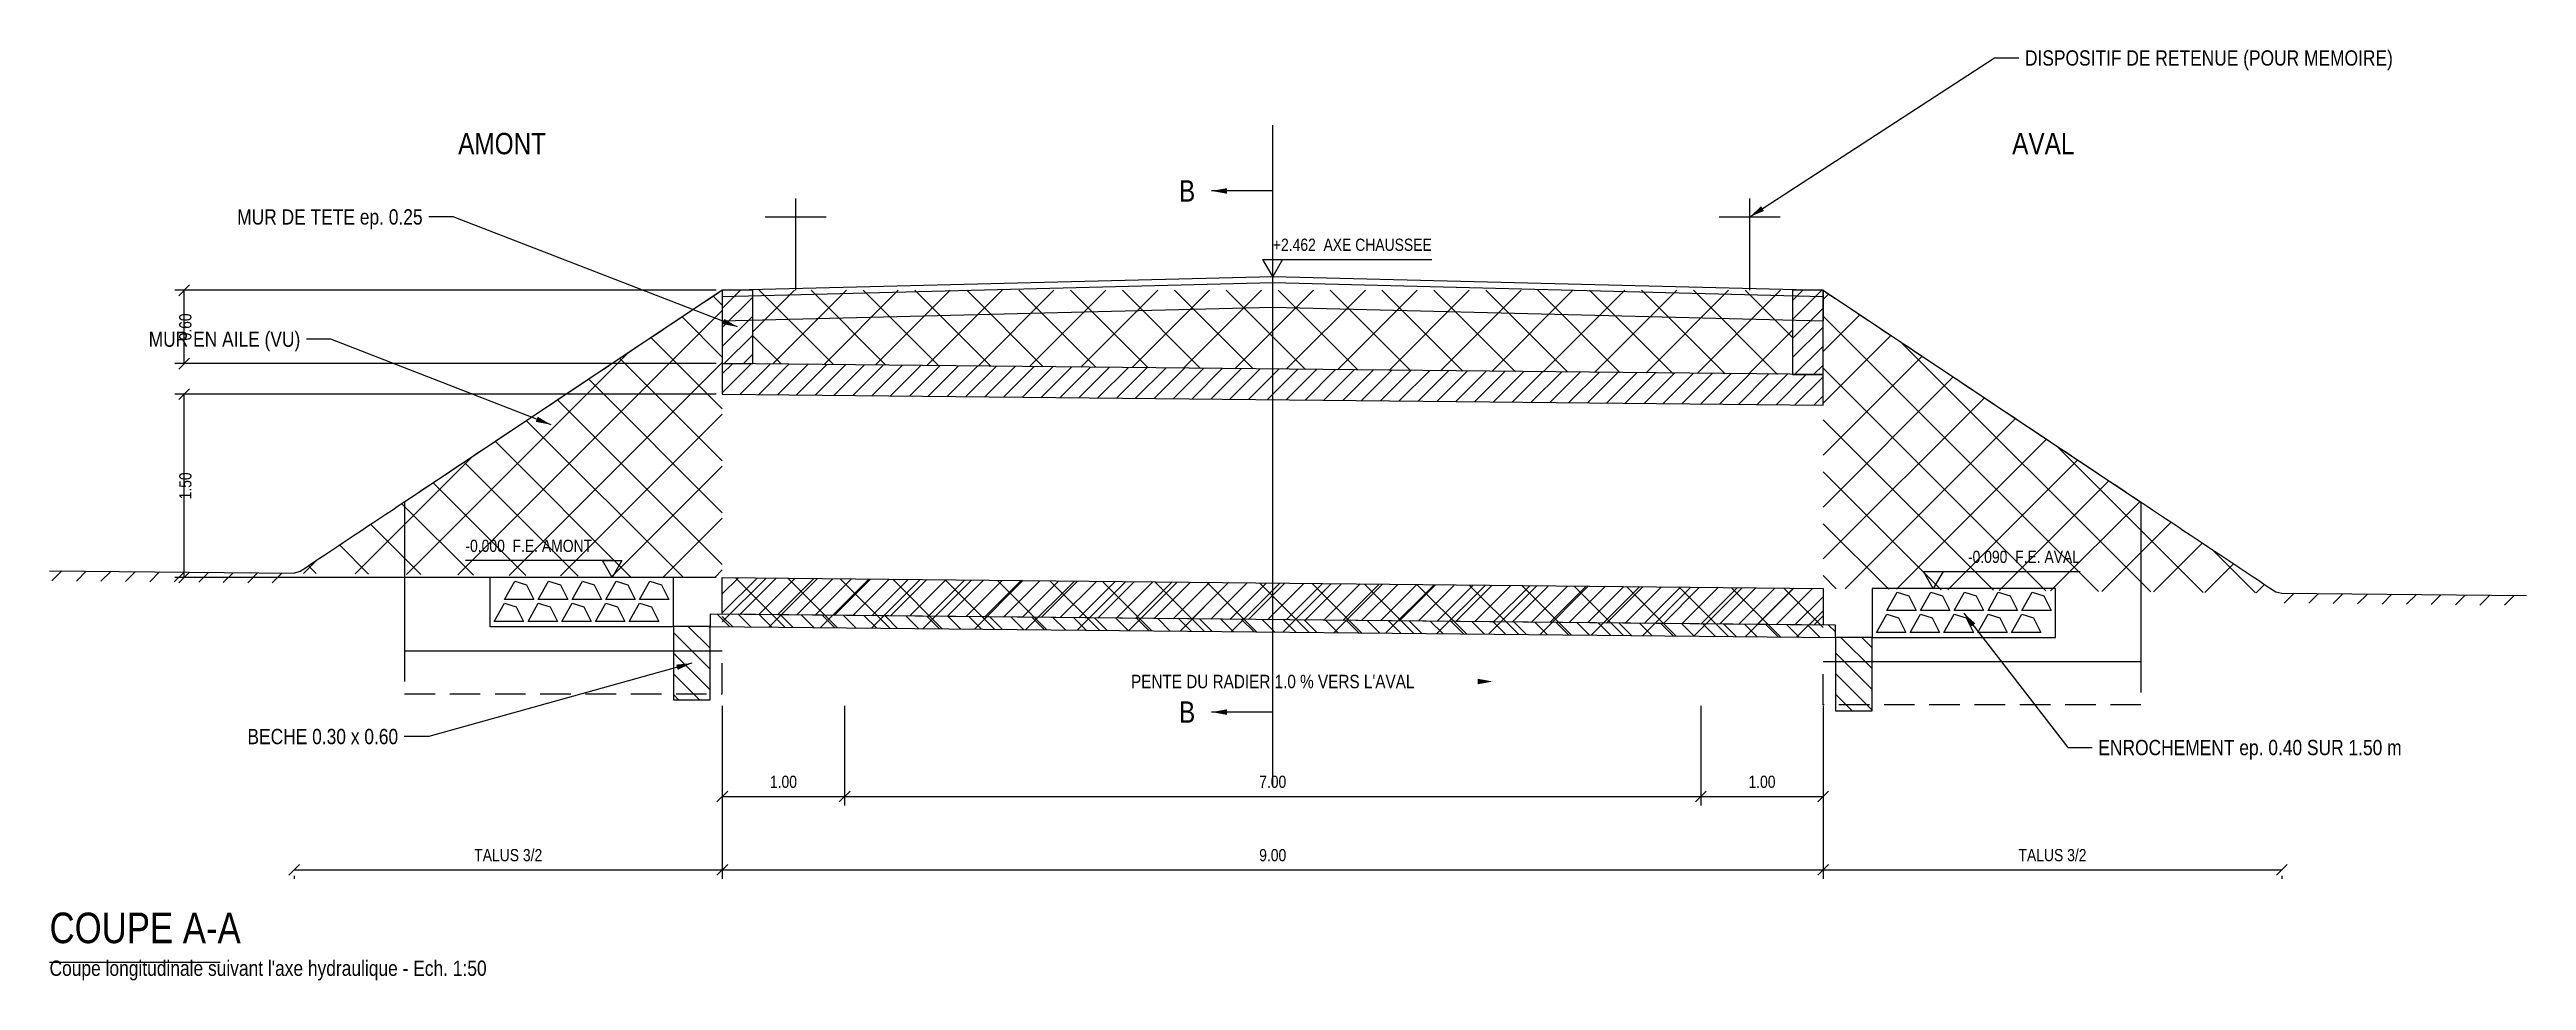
# Model space of a CAD drawing. Extents: x 0 to 110, y 0 to 23.
# Drawn here: x 22.61 to 42.86, y 0 to 7.61 of the extents above; entities that cross this region are included whole.
import ezdxf
from ezdxf.enums import TextEntityAlignment as Align

# ---------------------------------------------------------------- set-up
doc = ezdxf.new("R2010")
doc.units = 0
doc.linetypes.add('AXE', pattern=[0.96, 0.6, -0.12, 0.12, -0.12])
doc.linetypes.add('TIRETS', pattern=[0.37, 0.25, -0.12])
for name, color, linetype in [('01_AXES', 1, 'AXE'), ('02_BETON', 7, 'CONTINUOUS'), ('03_BETON_CACHE', 8, 'TIRETS'), ('04_HACHURES', 9, 'CONTINUOUS'), ('05_TERRAIN', 3, 'CONTINUOUS'), ('06_REMBLAI', 42, 'CONTINUOUS'), ('07_CHAUSSEE', 8, 'CONTINUOUS'), ('10_COTATION', 4, 'CONTINUOUS'), ('11_TEXTE', 7, 'CONTINUOUS'), ('14_ENROCHEMENT', 8, 'CONTINUOUS'), ('15_VU_ARRIERE', 8, 'CONTINUOUS')]:
    doc.layers.add(name, color=color, linetype=linetype)
doc.styles.get("Standard").update_dxf_attribs({"font": 'txt', "width": 0.85})

msp = doc.modelspace()

# ---------------------------------------------------------------- texts
at = {"layer": '10_COTATION', "width": 0.85}
for s, p in [('+2.462  AXE CHAUSSEE', (33.9075, 5.9375)), ('-0.090  F.E. AVAL', (39.2075, 3.385))]:
    msp.add_text(s, height=0.1, dxfattribs=at).set_placement(p, align=Align.BOTTOM_RIGHT)
for s, p in [('0.60', (23.6675, 5.345)), ('1.50', (23.6675, 4.045))]:
    msp.add_text(s, height=0.1, rotation=90, dxfattribs=at).set_placement(p, align=Align.TOP_CENTER)
msp.add_text('-0.000  F.E. AMONT', height=0.1, dxfattribs=at).set_placement((26.0075, 3.475), align=Align.BOTTOM_LEFT)
for s, p in [('1.00', (28.6075, 1.545)), ('7.00', (32.6075, 1.545)), ('1.00', (36.6075, 1.545)), ('TALUS 3/2', (26.3575, 0.945)), ('9.00', (32.6075, 0.945)), ('TALUS 3/2', (38.9825, 0.945))]:
    msp.add_text(s, height=0.1, dxfattribs=at).set_placement(p, align=Align.BOTTOM_CENTER)
at = {"layer": '11_TEXTE', "width": 0.85}
for s, p in [('DISPOSITIF DE RETENUE (POUR MEMOIRE)', (38.7575, 7.545)), ('ENROCHEMENT ep. 0.40 SUR 1.50 m', (39.3575, 1.905))]:
    msp.add_text(s, height=0.125, dxfattribs=at).set_placement(p, align=Align.MIDDLE_LEFT)
for s, height, p in [('AMONT', 0.175, (26.3075, 6.845)), ('AVAL', 0.175, (38.9075, 6.845)), ('B', 0.175, (31.9075, 6.4575)), ("PENTE DU RADIER 1.0 % VERS L'AVAL", 0.11, (32.6075, 2.445)), ('B', 0.175, (31.9075, 2.195))]:
    msp.add_text(s, height=height, dxfattribs=at).set_placement(p, align=Align.MIDDLE_CENTER)
for s, p in [('MUR DE TETE ep. 0.25', (25.6575, 6.245)), ('MUR EN AILE (VU)', (24.6575, 5.245)), ('BECHE 0.30 x 0.60', (25.4575, 1.995))]:
    msp.add_text(s, height=0.125, dxfattribs=at).set_placement(p, align=Align.MIDDLE_RIGHT)
for s, height, p in [('COUPE A-A', 0.25, (22.6075, 0.23)), ("Coupe longitudinale suivant l'axe hydraulique - Ech. 1:50", 0.125, (22.6075, 0))]:
    msp.add_text(s, height=height, dxfattribs=at).set_placement(p, align=Align.BOTTOM_LEFT)

# ---------------------------------------------------------------- linework, layer by layer
at = {"layer": '01_AXES'}
for p, q in [((32.6075, 1.595), (32.6075, 7.0575)), ((32.6075, 6.4575), (32.1075, 6.4575)), ((32.6075, 2.195), (32.6075, 6.4575)), ((32.6075, 2.195), (32.1075, 2.195))]:
    msp.add_line(p, q, dxfattribs=at)
at = {"layer": '02_BETON'}
for points in [[(28.1075, 5.045), (28.3575, 5.045), (28.3575, 5.645), (28.1075, 5.645)], [(36.8575, 4.955), (37.1075, 4.955), (37.1075, 5.645), (36.8575, 5.645)], [(28.1075, 4.795), (37.1075, 4.705), (37.1075, 4.955), (28.1075, 5.045)], [(28.1075, 3.295), (37.1075, 3.205), (37.1075, 2.905), (28.1075, 2.995)], [(27.7075, 2.295), (28.0075, 2.295), (28.0075, 2.895), (27.7075, 2.895)], [(28.0075, 2.895), (37.2075, 2.805), (37.2075, 2.905), (28.0075, 2.995)], [(37.2075, 2.205), (37.5075, 2.205), (37.5075, 2.805), (37.2075, 2.805)]]:
    msp.add_lwpolyline(points, close=True, dxfattribs=at)
at = {"layer": '03_BETON_CACHE'}
for points in [[(25.509424, 2.695), (25.509424, 2.345), (28.1075, 2.345), (28.1075, 2.695)], [(39.705576, 2.605), (39.705576, 2.255), (37.1075, 2.255), (37.1075, 2.605)]]:
    msp.add_lwpolyline(points, dxfattribs=at)
at = {"layer": '04_HACHURES'}
for p, q in [((28.1075, 5.495036), (28.257464, 5.645)), ((28.1075, 5.339472), (28.3575, 5.589472)), ((36.8575, 5.405036), (37.097464, 5.645)), ((36.8575, 5.560599), (36.941901, 5.645)), ((36.8575, 5.249472), (37.1075, 5.499472)), ((28.1075, 5.183909), (28.3575, 5.433909)), ((28.124155, 5.045), (28.3575, 5.278345)), ((36.8575, 5.093909), (37.1075, 5.343909)), ((28.279718, 5.045), (28.3575, 5.122782)), ((36.874155, 4.955), (37.1075, 5.188345)), ((28.1075, 4.961028), (28.190641, 5.044169)), ((28.1075, 4.805464), (28.344664, 5.042628)), ((28.251163, 4.793563), (28.498687, 5.041088)), ((28.405186, 4.792023), (28.652711, 5.039548)), ((28.559209, 4.790483), (28.806734, 5.038008)), ((28.713232, 4.788943), (28.960757, 5.036467)), ((28.867256, 4.787402), (29.11478, 5.034927)), ((29.021279, 4.785862), (29.268804, 5.033387)), ((29.175302, 4.784322), (29.422827, 5.031847)), ((29.329325, 4.782782), (29.57685, 5.030306)), ((29.483349, 4.781242), (29.730873, 5.028766)), ((29.637372, 4.779701), (29.884897, 5.027226)), ((29.791395, 4.778161), (30.03892, 5.025686)), ((29.945418, 4.776621), (30.192943, 5.024146)), ((30.099442, 4.775081), (30.346966, 5.022605)), ((30.253465, 4.77354), (30.50099, 5.021065)), ((30.407488, 4.772), (30.655013, 5.019525)), ((30.561511, 4.77046), (30.809036, 5.017985)), ((30.715535, 4.76892), (30.963059, 5.016444)), ((30.869558, 4.767379), (31.117083, 5.014904)), ((31.023581, 4.765839), (31.271106, 5.013364)), ((31.177605, 4.764299), (31.425129, 5.011824)), ((31.331628, 4.762759), (31.579153, 5.010283)), ((31.485651, 4.761218), (31.733176, 5.008743)), ((31.639674, 4.759678), (31.887199, 5.007203)), ((31.793698, 4.758138), (32.041222, 5.005663)), ((31.947721, 4.756598), (32.195246, 5.004123)), ((32.101744, 4.755058), (32.349269, 5.002582)), ((32.255767, 4.753517), (32.503292, 5.001042)), ((32.409791, 4.751977), (32.657315, 4.999502)), ((32.563814, 4.750437), (32.811339, 4.997962)), ((32.717837, 4.748897), (32.965362, 4.996421)), ((32.87186, 4.747356), (33.119385, 4.994881)), ((33.025884, 4.745816), (33.273408, 4.993341)), ((33.179907, 4.744276), (33.427432, 4.991801)), ((33.33393, 4.742736), (33.581455, 4.99026)), ((33.487953, 4.741195), (33.735478, 4.98872)), ((33.641977, 4.739655), (33.889501, 4.98718)), ((33.796, 4.738115), (34.043525, 4.98564)), ((33.950023, 4.736575), (34.197548, 4.9841)), ((34.104046, 4.735035), (34.351571, 4.982559)), ((34.25807, 4.733494), (34.505594, 4.981019)), ((34.412093, 4.731954), (34.659618, 4.979479)), ((34.566116, 4.730414), (34.813641, 4.977939)), ((34.720139, 4.728874), (34.967664, 4.976398)), ((34.874163, 4.727333), (35.121687, 4.974858)), ((35.028186, 4.725793), (35.275711, 4.973318)), ((35.182209, 4.724253), (35.429734, 4.971778)), ((35.336233, 4.722713), (35.583757, 4.970237)), ((35.490256, 4.721172), (35.737781, 4.968697)), ((35.644279, 4.719632), (35.891804, 4.967157)), ((35.798302, 4.718092), (36.045827, 4.965617)), ((35.952326, 4.716552), (36.19985, 4.964076)), ((36.106349, 4.715012), (36.353874, 4.962536)), ((36.260372, 4.713471), (36.507897, 4.960996)), ((36.414395, 4.711931), (36.66192, 4.959456)), ((36.568419, 4.710391), (36.815943, 4.957916)), ((36.722442, 4.708851), (36.969967, 4.956375)), ((36.876465, 4.70731), (37.1075, 4.938345)), ((37.029718, 4.955), (37.1075, 5.032782)), ((37.030488, 4.70577), (37.1075, 4.782782)), ((28.1075, 3.161028), (28.240146, 3.293674)), ((28.1075, 3.005464), (28.394169, 3.292133)), ((28.251163, 2.993563), (28.548192, 3.290593)), ((28.405186, 2.992023), (28.702216, 3.289053)), ((28.559209, 2.990483), (28.856239, 3.287513)), ((28.713232, 2.988943), (29.010262, 3.285972)), ((28.867256, 2.987402), (29.164285, 3.284432)), ((29.021279, 2.985862), (29.318309, 3.282892)), ((29.175302, 2.984322), (29.472332, 3.281352)), ((29.329325, 2.982782), (29.626355, 3.279811)), ((29.483349, 2.981242), (29.780378, 3.278271)), ((29.637372, 2.979701), (29.934402, 3.276731)), ((29.791395, 2.978161), (30.088425, 3.275191)), ((29.945418, 2.976621), (30.242448, 3.273651)), ((30.099442, 2.975081), (30.396471, 3.27211)), ((30.253465, 2.97354), (30.550495, 3.27057)), ((30.407488, 2.972), (30.704518, 3.26903)), ((30.561511, 2.97046), (30.858541, 3.26749)), ((30.715535, 2.96892), (31.012564, 3.265949)), ((30.869558, 2.967379), (31.166588, 3.264409)), ((31.023581, 2.965839), (31.320611, 3.262869)), ((31.177605, 2.964299), (31.474634, 3.261329)), ((31.331628, 2.962759), (31.628657, 3.259788)), ((31.485651, 2.961218), (31.782681, 3.258248)), ((31.639674, 2.959678), (31.936704, 3.256708)), ((31.793698, 2.958138), (32.090727, 3.255168)), ((31.947721, 2.956598), (32.244751, 3.253627)), ((32.101744, 2.955058), (32.398774, 3.252087)), ((32.255767, 2.953517), (32.552797, 3.250547)), ((32.409791, 2.951977), (32.70682, 3.249007)), ((32.563814, 2.950437), (32.860844, 3.247467)), ((32.717837, 2.948897), (33.014867, 3.245926)), ((32.87186, 2.947356), (33.16889, 3.244386)), ((33.025884, 2.945816), (33.322913, 3.242846)), ((33.179907, 2.944276), (33.476937, 3.241306)), ((33.33393, 2.942736), (33.63096, 3.239765)), ((33.487953, 2.941195), (33.784983, 3.238225)), ((33.641977, 2.939655), (33.939006, 3.236685)), ((33.796, 2.938115), (34.09303, 3.235145)), ((33.950023, 2.936575), (34.247053, 3.233604)), ((34.104046, 2.935035), (34.401076, 3.232064)), ((34.25807, 2.933494), (34.555099, 3.230524)), ((34.412093, 2.931954), (34.709123, 3.228984)), ((34.566116, 2.930414), (34.863146, 3.227444)), ((34.720139, 2.928874), (35.017169, 3.225903)), ((34.874163, 2.927333), (35.171192, 3.224363)), ((35.028186, 2.925793), (35.325216, 3.222823)), ((35.182209, 2.924253), (35.479239, 3.221283)), ((35.336233, 2.922713), (35.633262, 3.219742)), ((35.490256, 2.921172), (35.787285, 3.218202)), ((35.644279, 2.919632), (35.941309, 3.216662)), ((35.798302, 2.918092), (36.095332, 3.215122)), ((35.952326, 2.916552), (36.249355, 3.213581)), ((36.106349, 2.915012), (36.403379, 3.212041)), ((36.260372, 2.913471), (36.557402, 3.210501)), ((36.414395, 2.911931), (36.711425, 3.208961)), ((36.568419, 2.910391), (36.865448, 3.207421)), ((36.722442, 2.908851), (37.019472, 3.20588)), ((36.876465, 2.90731), (37.1075, 3.138345)), ((28.0075, 2.546926), (27.7075, 2.846926)), ((28.0075, 2.716632), (27.829132, 2.895)), ((28.0075, 2.886338), (27.998838, 2.895)), ((28.170134, 2.893409), (28.069146, 2.994397)), ((28.341516, 2.891732), (28.240529, 2.99272)), ((28.512899, 2.890056), (28.411911, 2.991044)), ((28.684281, 2.888379), (28.583293, 2.989367)), ((28.855663, 2.886703), (28.754675, 2.987691)), ((29.027045, 2.885026), (28.926057, 2.986014)), ((29.198427, 2.88335), (29.09744, 2.984338)), ((29.36981, 2.881673), (29.268822, 2.982661)), ((29.541192, 2.879996), (29.440204, 2.980984)), ((29.712574, 2.87832), (29.611586, 2.979308)), ((29.883956, 2.876643), (29.782968, 2.977631)), ((30.055338, 2.874967), (29.95435, 2.975955)), ((30.226721, 2.87329), (30.125733, 2.974278)), ((30.398103, 2.871614), (30.297115, 2.972602)), ((30.569485, 2.869937), (30.468497, 2.970925)), ((30.740867, 2.868261), (30.639879, 2.969248)), ((30.912249, 2.866584), (30.811261, 2.967572)), ((31.083632, 2.864907), (30.982644, 2.965895)), ((31.255014, 2.863231), (31.154026, 2.964219)), ((31.426396, 2.861554), (31.325408, 2.962542)), ((31.597778, 2.859878), (31.49679, 2.960866)), ((31.76916, 2.858201), (31.668172, 2.959189)), ((31.940543, 2.856525), (31.839555, 2.957513)), ((32.111925, 2.854848), (32.010937, 2.955836)), ((32.283307, 2.853171), (32.182319, 2.954159)), ((32.454689, 2.851495), (32.353701, 2.952483)), ((32.626071, 2.849818), (32.525083, 2.950806)), ((32.797453, 2.848142), (32.696466, 2.94913)), ((32.968836, 2.846465), (32.867848, 2.947453)), ((33.140218, 2.844789), (33.03923, 2.945777)), ((33.3116, 2.843112), (33.210612, 2.9441)), ((33.482982, 2.841435), (33.381994, 2.942423)), ((33.654364, 2.839759), (33.553377, 2.940747)), ((33.825747, 2.838082), (33.724759, 2.93907)), ((33.997129, 2.836406), (33.896141, 2.937394)), ((34.168511, 2.834729), (34.067523, 2.935717)), ((34.339893, 2.833053), (34.238905, 2.934041)), ((34.511275, 2.831376), (34.410287, 2.932364)), ((34.682658, 2.8297), (34.58167, 2.930687)), ((34.85404, 2.828023), (34.753052, 2.929011)), ((35.025422, 2.826346), (34.924434, 2.927334)), ((35.196804, 2.82467), (35.095816, 2.925658)), ((35.368186, 2.822993), (35.267198, 2.923981)), ((35.539569, 2.821317), (35.438581, 2.922305)), ((35.710951, 2.81964), (35.609963, 2.920628)), ((35.882333, 2.817964), (35.781345, 2.918952)), ((36.053715, 2.816287), (35.952727, 2.917275)), ((36.225097, 2.81461), (36.124109, 2.915598)), ((36.39648, 2.812934), (36.295492, 2.913922)), ((36.567862, 2.811257), (36.466874, 2.912245)), ((36.739244, 2.809581), (36.638256, 2.910569)), ((36.910626, 2.807904), (36.809638, 2.908892)), ((37.082008, 2.806228), (36.98102, 2.907216)), ((37.030488, 2.90577), (37.1075, 2.982782)), ((37.2075, 2.850442), (37.152403, 2.905539)), ((28.0075, 2.377221), (27.7075, 2.677221)), ((37.5075, 2.380736), (37.2075, 2.680736)), ((37.5075, 2.550442), (37.252942, 2.805)), ((37.5075, 2.720147), (37.422647, 2.805)), ((27.920015, 2.295), (27.7075, 2.507515)), ((37.5075, 2.21103), (37.2075, 2.51103)), ((27.75031, 2.295), (27.7075, 2.33781)), ((37.343825, 2.205), (37.2075, 2.341325))]:
    msp.add_line(p, q, dxfattribs=at)
at = {"layer": '05_TERRAIN'}
for p, q in [((22.7075, 3.349), (22.6275, 3.269)), ((22.9075, 3.347), (22.8275, 3.267)), ((23.1075, 3.345), (23.0275, 3.265)), ((23.3075, 3.343), (23.2275, 3.263)), ((23.5075, 3.341), (23.4275, 3.261)), ((23.7075, 3.339), (23.6275, 3.259)), ((23.9075, 3.337), (23.8275, 3.257)), ((24.1075, 3.335), (24.0275, 3.255)), ((24.3075, 3.333), (24.2275, 3.253)), ((24.5075, 3.331), (24.4275, 3.251)), ((40.9575, 3.1665), (40.8775, 3.0865)), ((41.1575, 3.1645), (41.0775, 3.0845)), ((41.3575, 3.1625), (41.2775, 3.0825)), ((41.5575, 3.1605), (41.4775, 3.0805)), ((41.7575, 3.1585), (41.6775, 3.0785)), ((41.9575, 3.1565), (41.8775, 3.0765)), ((42.1575, 3.1545), (42.0775, 3.0745)), ((42.3575, 3.1525), (42.2775, 3.0725)), ((42.5575, 3.1505), (42.4775, 3.0705)), ((42.7575, 3.1485), (42.6775, 3.0685))]:
    msp.add_line(p, q, dxfattribs=at)
for points in [[(22.6075, 3.35), (24.6075, 3.33)], [(40.8575, 3.1675), (42.8575, 3.1475)]]:
    msp.add_lwpolyline(points, dxfattribs=at)
at = {"layer": '06_REMBLAI'}
for p, q in [((25.945248, 3.316623), (28.1075, 5.478874)), ((28.1075, 5.52303), (28.034318, 5.596212)), ((28.3575, 5.30461), (28.69789, 5.645)), ((29.016775, 5.038019), (28.409794, 5.645)), ((28.520429, 5.043275), (29.122154, 5.645)), ((29.445579, 5.033479), (28.834058, 5.645)), ((28.940247, 5.03883), (29.546418, 5.645)), ((29.874384, 5.028939), (29.258323, 5.645)), ((29.360066, 5.034385), (29.970682, 5.645)), ((30.303188, 5.024399), (29.682587, 5.645)), ((29.779885, 5.029939), (30.394946, 5.645)), ((30.731992, 5.019858), (30.106851, 5.645)), ((30.199704, 5.025494), (30.81921, 5.645)), ((31.160797, 5.015318), (30.531115, 5.645)), ((30.619523, 5.021049), (31.243474, 5.645)), ((31.589601, 5.010778), (30.955379, 5.645)), ((31.039342, 5.016604), (31.667738, 5.645)), ((32.018405, 5.006237), (31.379643, 5.645)), ((31.459161, 5.012159), (32.092002, 5.645)), ((32.44721, 5.001697), (31.803907, 5.645)), ((31.87898, 5.007714), (32.516266, 5.645)), ((32.876014, 4.997157), (32.228171, 5.645)), ((32.298799, 5.003269), (32.94053, 5.645)), ((33.304818, 4.992617), (32.652435, 5.645)), ((32.718618, 4.998823), (33.364794, 5.645)), ((33.733623, 4.988076), (33.076699, 5.645)), ((33.138437, 4.994378), (33.789058, 5.645)), ((34.162427, 4.983536), (33.500963, 5.645)), ((33.558256, 4.989933), (34.213323, 5.645)), ((34.591231, 4.978996), (33.925227, 5.645)), ((33.978075, 4.985488), (34.637587, 5.645)), ((35.020036, 4.974456), (34.349491, 5.645)), ((34.397894, 4.981043), (35.061851, 5.645)), ((35.44884, 4.969915), (34.773755, 5.645)), ((34.817712, 4.976598), (35.486115, 5.645)), ((35.877645, 4.965375), (35.198019, 5.645)), ((35.237531, 4.972153), (35.910379, 5.645)), ((36.306449, 4.960835), (35.622284, 5.645)), ((35.65735, 4.967707), (36.334643, 5.645)), ((36.735253, 4.956294), (36.046548, 5.645)), ((36.077169, 4.963262), (36.758907, 5.645)), ((36.8575, 5.258312), (36.470812, 5.645)), ((37.1075, 5.569329), (37.152903, 5.614732)), ((28.1075, 5.098766), (27.77976, 5.426506)), ((28.587971, 5.04256), (28.3575, 5.27303)), ((36.496988, 4.958817), (36.8575, 5.319329)), ((37.1075, 5.145065), (37.407461, 5.445026)), ((39.357577, 3.182499), (37.1075, 5.432576)), ((37.1075, 4.720801), (37.662019, 5.27532)), ((25.525185, 3.320823), (27.333084, 5.128723)), ((28.1075, 4.250238), (27.270643, 5.087095)), ((28.1075, 4.674502), (27.525201, 5.256801)), ((37.1075, 4.296537), (37.916578, 5.105615)), ((39.786126, 3.178214), (37.743019, 5.22132)), ((26.365312, 3.312422), (28.1075, 5.05461)), ((28.1075, 3.825974), (27.016084, 4.91739)), ((38.929027, 3.186785), (37.1075, 5.008312)), ((37.1075, 3.872273), (38.171136, 4.935909)), ((28.1075, 3.40171), (26.761526, 4.747684)), ((37.1075, 3.448009), (38.425695, 4.766203)), ((27.786738, 3.298208), (26.506968, 4.577978)), ((26.785375, 3.308221), (28.1075, 4.630346)), ((38.500477, 3.19107), (37.1075, 4.584048)), ((37.286961, 3.203205), (38.680253, 4.596498)), ((25.105121, 3.325024), (26.060292, 4.280195)), ((27.358189, 3.302493), (26.252409, 4.408273)), ((37.707024, 3.199005), (38.934812, 4.426792)), ((38.127088, 3.194804), (39.18937, 4.257087)), ((40.214676, 3.173928), (39.015812, 4.372792)), ((26.50109, 3.311064), (25.743292, 4.068861)), ((26.929639, 3.306779), (25.997851, 4.238567)), ((27.205438, 3.304021), (28.1075, 4.206082)), ((38.071928, 3.195356), (37.1075, 4.159784)), ((38.547151, 3.190603), (39.443929, 4.087381)), ((26.07254, 3.31535), (25.488734, 3.899156)), ((38.967215, 3.186403), (39.698487, 3.917675)), ((25.64399, 3.319635), (25.234175, 3.72945)), ((27.625502, 3.29982), (28.1075, 3.781818)), ((37.643378, 3.199641), (37.1075, 3.735519)), ((39.387278, 3.182202), (39.953045, 3.74797)), ((25.215441, 3.323921), (24.979617, 3.559745)), ((39.807341, 3.178002), (40.207604, 3.578264)), ((40.643225, 3.169643), (40.288604, 3.524264)), ((24.685058, 3.329224), (24.7875, 3.431667)), ((24.786891, 3.328206), (24.725058, 3.390039)), ((28.045565, 3.295619), (28.1075, 3.357554)), ((28.1075, 2.93329), (28.465629, 3.291419)), ((28.619328, 2.889882), (28.215288, 3.293922)), ((28.489653, 2.891178), (28.885692, 3.287218)), ((29.047878, 2.885596), (28.643837, 3.289637)), ((28.909716, 2.886978), (29.305756, 3.283017)), ((29.476427, 2.881311), (29.072387, 3.285351)), ((29.329779, 2.882777), (29.725819, 3.278817)), ((29.904977, 2.877025), (29.500937, 3.281066)), ((29.749843, 2.878577), (30.145882, 3.274616)), ((30.333527, 2.87274), (29.929486, 3.27678)), ((30.169906, 2.874376), (30.565946, 3.270416)), ((30.762076, 2.868454), (30.358036, 3.272495)), ((30.58997, 2.870175), (30.986009, 3.266215)), ((31.190626, 2.864169), (30.786585, 3.268209)), ((31.010033, 2.865975), (31.406073, 3.262014)), ((31.619175, 2.859883), (31.215135, 3.263924)), ((31.430097, 2.861774), (31.826136, 3.257814)), ((32.047725, 2.855598), (31.643684, 3.259638)), ((31.85016, 2.857573), (32.2462, 3.253613)), ((32.476274, 2.851312), (32.072234, 3.255353)), ((32.270223, 2.853373), (32.666263, 3.249412)), ((32.904824, 2.847027), (32.500783, 3.251067)), ((32.690287, 2.849172), (33.086326, 3.245212)), ((33.333373, 2.842741), (32.929333, 3.246782)), ((33.11035, 2.844971), (33.50639, 3.241011)), ((33.761923, 2.838456), (33.357883, 3.242496)), ((37.214829, 3.203927), (37.1075, 3.311255)), ((40.227405, 3.173801), (40.462162, 3.408558)), ((33.530414, 2.840771), (33.926453, 3.23681)), ((34.190473, 2.83417), (33.786432, 3.238211)), ((33.950477, 2.83657), (34.346517, 3.23261)), ((34.619022, 2.829885), (34.214982, 3.233925)), ((34.370541, 2.83237), (34.76658, 3.228409)), ((35.047572, 2.825599), (34.643531, 3.22964)), ((34.790604, 2.828169), (35.186644, 3.224209)), ((35.476121, 2.821314), (35.072081, 3.225354)), ((35.210667, 2.823968), (35.606707, 3.220008)), ((35.904671, 2.817028), (35.50063, 3.221069)), ((35.630731, 2.819768), (36.026771, 3.215807)), ((36.33322, 2.812743), (35.92918, 3.216783)), ((36.050794, 2.815567), (36.446834, 3.211607)), ((36.76177, 2.808457), (36.35773, 3.212498)), ((36.470858, 2.811366), (36.866897, 3.207406)), ((37.1075, 2.886991), (36.786279, 3.208212)), ((40.647468, 3.1696), (40.716721, 3.238853)), ((28.190779, 2.894167), (28.1075, 2.977446)), ((36.890921, 2.807166), (37.1075, 3.023745))]:
    msp.add_line(p, q, dxfattribs=at)
for points in [[(28.1075, 5.645), (28.0575, 5.611667), (28.0075, 5.578333), (27.9575, 5.545), (27.9075, 5.511667), (27.8575, 5.478333), (27.8075, 5.445), (27.7575, 5.411667), (27.7075, 5.378333), (27.6575, 5.345), (27.6075, 5.311667), (27.5575, 5.278333), (27.5075, 5.245), (27.4575, 5.211667), (27.4075, 5.178333), (27.3575, 5.145), (27.3075, 5.111667), (27.2575, 5.078333), (27.2075, 5.045), (27.1575, 5.011667), (27.1075, 4.978333), (27.0575, 4.945), (27.0075, 4.911667), (26.9575, 4.878333), (26.9075, 4.845), (26.8575, 4.811667), (26.8075, 4.778333), (26.7575, 4.745), (26.7075, 4.711667), (26.6575, 4.678333), (26.6075, 4.645), (26.5575, 4.611667), (26.5075, 4.578333), (26.4575, 4.545), (26.4075, 4.511667), (26.3575, 4.478333), (26.3075, 4.445), (26.2575, 4.411667), (26.2075, 4.378333), (26.1575, 4.345), (26.1075, 4.311667), (26.0575, 4.278333), (26.0075, 4.245), (25.9575, 4.211667), (25.9075, 4.178333), (25.8575, 4.145), (25.8075, 4.111667), (25.7575, 4.078333), (25.7075, 4.045), (25.6575, 4.011667), (25.6075, 3.978333), (25.5575, 3.945), (25.5075, 3.911667), (25.4575, 3.878333), (25.4075, 3.845), (25.3575, 3.811667), (25.3075, 3.778333), (25.2575, 3.745), (25.2075, 3.711667), (25.1575, 3.678333), (25.1075, 3.645), (25.0575, 3.611667), (25.0075, 3.578333), (24.9575, 3.545), (24.9075, 3.511667), (24.8575, 3.478333), (24.8075, 3.445), (24.7575, 3.411667), (24.7075, 3.378333), (24.6575, 3.345), (24.6075, 3.33)], [(37.1075, 5.645), (37.1575, 5.611667), (37.2075, 5.578333), (37.2575, 5.545), (37.3075, 5.511667), (37.3575, 5.478333), (37.4075, 5.445), (37.4575, 5.411667), (37.5075, 5.378333), (37.5575, 5.345), (37.6075, 5.311667), (37.6575, 5.278333), (37.7075, 5.245), (37.7575, 5.211667), (37.8075, 5.178333), (37.8575, 5.145), (37.9075, 5.111667), (37.9575, 5.078333), (38.0075, 5.045), (38.0575, 5.011667), (38.1075, 4.978333), (38.1575, 4.945), (38.2075, 4.911667), (38.2575, 4.878333), (38.3075, 4.845), (38.3575, 4.811667), (38.4075, 4.778333), (38.4575, 4.745), (38.5075, 4.711667), (38.5575, 4.678333), (38.6075, 4.645), (38.6575, 4.611667), (38.7075, 4.578333), (38.7575, 4.545), (38.8075, 4.511667), (38.8575, 4.478333), (38.9075, 4.445), (38.9575, 4.411667), (39.0075, 4.378333), (39.0575, 4.345), (39.1075, 4.311667), (39.1575, 4.278333), (39.2075, 4.245), (39.2575, 4.211667), (39.3075, 4.178333), (39.3575, 4.145), (39.4075, 4.111667), (39.4575, 4.078333), (39.5075, 4.045), (39.5575, 4.011667), (39.6075, 3.978333), (39.6575, 3.945), (39.7075, 3.911667), (39.7575, 3.878333), (39.8075, 3.845), (39.8575, 3.811667), (39.9075, 3.778333), (39.9575, 3.745), (40.0075, 3.711667), (40.0575, 3.678333), (40.1075, 3.645), (40.1575, 3.611667), (40.2075, 3.578333), (40.2575, 3.545), (40.3075, 3.511667), (40.3575, 3.478333), (40.4075, 3.445), (40.4575, 3.411667), (40.5075, 3.378333), (40.5575, 3.345), (40.6075, 3.311667), (40.6575, 3.278333), (40.7075, 3.245), (40.7575, 3.211667), (40.8075, 3.178333), (40.8575, 3.1675)]]:
    msp.add_lwpolyline(points, dxfattribs=at)
at = {"layer": '07_CHAUSSEE'}
for p, q in [((28.7075, 5.645), (28.7075, 6.395)), ((36.5075, 5.645), (36.5075, 6.395)), ((28.4575, 6.245), (28.9575, 6.245)), ((36.2575, 6.245), (36.7575, 6.245)), ((28.1075, 5.645), (28.1075, 5.395)), ((37.1075, 5.645), (37.1075, 5.395))]:
    msp.add_line(p, q, dxfattribs=at)
for points in [[(28.1075, 5.645), (32.6075, 5.7575), (37.1075, 5.645)], [(28.1075, 5.595), (32.6075, 5.7075), (37.1075, 5.595)], [(28.1075, 5.395), (32.6075, 5.5075), (37.1075, 5.395)]]:
    msp.add_lwpolyline(points, dxfattribs=at)
at = {"layer": '10_COTATION'}
for p, q in [((32.6075, 5.8975), (33.9075, 5.8975)), ((23.663306, 5.600806), (23.751694, 5.689194)), ((28.0575, 5.645), (23.6325, 5.645)), ((23.7075, 5.045), (23.7075, 5.645)), ((23.663306, 5.000806), (23.751694, 5.089194)), ((28.0575, 5.045), (23.6325, 5.045)), ((28.0575, 4.795), (23.6325, 4.795)), ((23.663306, 4.750806), (23.751694, 4.839194)), ((23.7075, 3.295), (23.7075, 4.795)), ((28.0575, 3.295), (23.6325, 3.295)), ((23.663306, 3.250806), (23.751694, 3.339194)), ((27.2075, 3.435), (26.0075, 3.435)), ((38.0075, 3.345), (39.2075, 3.345)), ((28.1075, 2.245), (28.1075, 1.43)), ((28.1075, 2.245), (28.1075, 0.83)), ((29.1075, 2.245), (29.1075, 1.43)), ((29.1075, 2.245), (29.1075, 1.43)), ((36.1075, 2.245), (36.1075, 1.43)), ((36.1075, 2.245), (36.1075, 1.43)), ((37.1075, 2.245), (37.1075, 1.43)), ((37.1075, 2.245), (37.1075, 0.83)), ((28.063306, 1.460806), (28.151694, 1.549194)), ((28.1075, 1.505), (29.1075, 1.505)), ((29.063306, 1.460806), (29.151694, 1.549194)), ((29.063306, 1.460806), (29.151694, 1.549194)), ((29.1075, 1.505), (36.1075, 1.505)), ((36.063306, 1.460806), (36.151694, 1.549194)), ((36.063306, 1.460806), (36.151694, 1.549194)), ((36.1075, 1.505), (37.1075, 1.505)), ((37.063306, 1.460806), (37.151694, 1.549194)), ((24.563306, 0.860806), (24.651694, 0.949194)), ((24.6075, 0.905), (28.1075, 0.905)), ((24.6075, 0.855), (24.6075, 0.83)), ((28.063306, 0.860806), (28.151694, 0.949194)), ((28.063306, 0.860806), (28.151694, 0.949194)), ((28.1075, 0.905), (37.1075, 0.905)), ((28.1075, 0.855), (28.1075, 0.83)), ((37.063306, 0.860806), (37.151694, 0.949194)), ((37.063306, 0.860806), (37.151694, 0.949194)), ((37.1075, 0.905), (40.8575, 0.905)), ((37.1075, 0.855), (37.1075, 0.83)), ((40.813306, 0.860806), (40.901694, 0.949194)), ((40.8575, 0.855), (40.8575, 0.83))]:
    msp.add_line(p, q, dxfattribs=at)
for points in [[(32.5275, 5.8975), (32.6875, 5.8975), (32.6075, 5.7575)], [(27.1275, 3.435), (27.2875, 3.435), (27.2075, 3.295)], [(37.9275, 3.345), (38.0875, 3.345), (38.0075, 3.205)]]:
    msp.add_lwpolyline(points, close=True, dxfattribs=at)
at = {"layer": '11_TEXTE'}
for p, q in [((36.5075, 6.245), (38.5075, 7.545)), ((38.5075, 7.545), (38.7075, 7.545)), ((25.9075, 6.245), (25.7075, 6.245)), ((28.2325, 5.345), (25.9075, 6.245)), ((24.9075, 5.245), (24.7075, 5.245)), ((26.7075, 4.545), (24.9075, 5.245)), ((38.2575, 3.005), (39.1075, 1.905)), ((27.8575, 2.595), (25.7075, 1.995)), ((25.7075, 1.995), (25.5075, 1.995)), ((39.1075, 1.905), (39.3075, 1.905)), ((22.6075, 0.15), (24.0025, 0.15))]:
    msp.add_line(p, q, dxfattribs=at)
for points in [[(32.1075, 6.4575), (32.2325, 6.435), (32.2325, 6.48)], [(36.5075, 6.245), (36.624568, 6.294259), (36.600043, 6.331989)], [(28.2325, 5.345), (28.124051, 5.411107), (28.107807, 5.369141)], [(26.7075, 4.545), (26.599154, 4.611276), (26.582844, 4.569336)], [(38.2575, 3.005), (38.316127, 2.892332), (38.351735, 2.919847)], [(27.8575, 2.595), (27.731052, 2.583072), (27.743148, 2.539728)], [(34.4075, 2.445), (34.2825, 2.4675), (34.2825, 2.4225)], [(32.1075, 2.195), (32.2325, 2.1725), (32.2325, 2.2175)]]:
    msp.add_solid(points, dxfattribs=at)
at = {"layer": '14_ENROCHEMENT'}
for points in [[(26.2075, 2.895), (27.7075, 2.895), (27.7075, 3.295), (26.2075, 3.295)], [(26.3275, 3.115), (26.4115, 3.267), (26.5075, 3.235), (26.5675, 3.115)], [(26.6035, 3.115), (26.6875, 3.267), (26.7835, 3.235), (26.8435, 3.115)], [(26.8795, 3.115), (26.9635, 3.267), (27.0595, 3.235), (27.1195, 3.115)], [(27.1555, 3.115), (27.2395, 3.267), (27.3355, 3.235), (27.3955, 3.115)], [(27.4315, 3.115), (27.5155, 3.267), (27.6115, 3.235), (27.6715, 3.115)], [(26.2435, 2.935), (26.3275, 3.087), (26.4235, 3.055), (26.4835, 2.935)], [(26.5195, 2.935), (26.6035, 3.087), (26.6995, 3.055), (26.7595, 2.935)], [(26.7955, 2.935), (26.8795, 3.087), (26.9755, 3.055), (27.0355, 2.935)], [(27.0715, 2.935), (27.1555, 3.087), (27.2515, 3.055), (27.3115, 2.935)], [(27.3475, 2.935), (27.4315, 3.087), (27.5275, 3.055), (27.5875, 2.935)], [(37.5075, 2.805), (39.0075, 2.805), (39.0075, 3.205), (37.5075, 3.205)], [(37.6275, 3.025), (37.7115, 3.177), (37.8075, 3.145), (37.8675, 3.025)], [(37.9035, 3.025), (37.9875, 3.177), (38.0835, 3.145), (38.1435, 3.025)], [(38.1795, 3.025), (38.2635, 3.177), (38.3595, 3.145), (38.4195, 3.025)], [(38.4555, 3.025), (38.5395, 3.177), (38.6355, 3.145), (38.6955, 3.025)], [(38.7315, 3.025), (38.8155, 3.177), (38.9115, 3.145), (38.9715, 3.025)], [(37.5435, 2.845), (37.6275, 2.997), (37.7235, 2.965), (37.7835, 2.845)], [(37.8195, 2.845), (37.9035, 2.997), (37.9995, 2.965), (38.0595, 2.845)], [(38.0955, 2.845), (38.1795, 2.997), (38.2755, 2.965), (38.3355, 2.845)], [(38.3715, 2.845), (38.4555, 2.997), (38.5515, 2.965), (38.6115, 2.845)], [(38.6475, 2.845), (38.7315, 2.997), (38.8275, 2.965), (38.8875, 2.845)]]:
    msp.add_lwpolyline(points, close=True, dxfattribs=at)
at = {"layer": '15_VU_ARRIERE'}
for points in [[(28.1075, 5.645), (25.509424, 3.912949), (25.509424, 2.695), (28.1075, 2.695)], [(37.1075, 5.645), (39.705576, 3.912949), (39.705576, 2.605), (37.1075, 2.605)]]:
    msp.add_lwpolyline(points, dxfattribs=at)

msp.set_redraw_order([(e.dxf.handle, doc.entitydb.next_handle()) for e in msp.query("TEXT MTEXT ATTDEF DIMENSION ARC_DIMENSION")])  # texts and dimensions are drawn at this point

doc.saveas('drawing.dxf')
